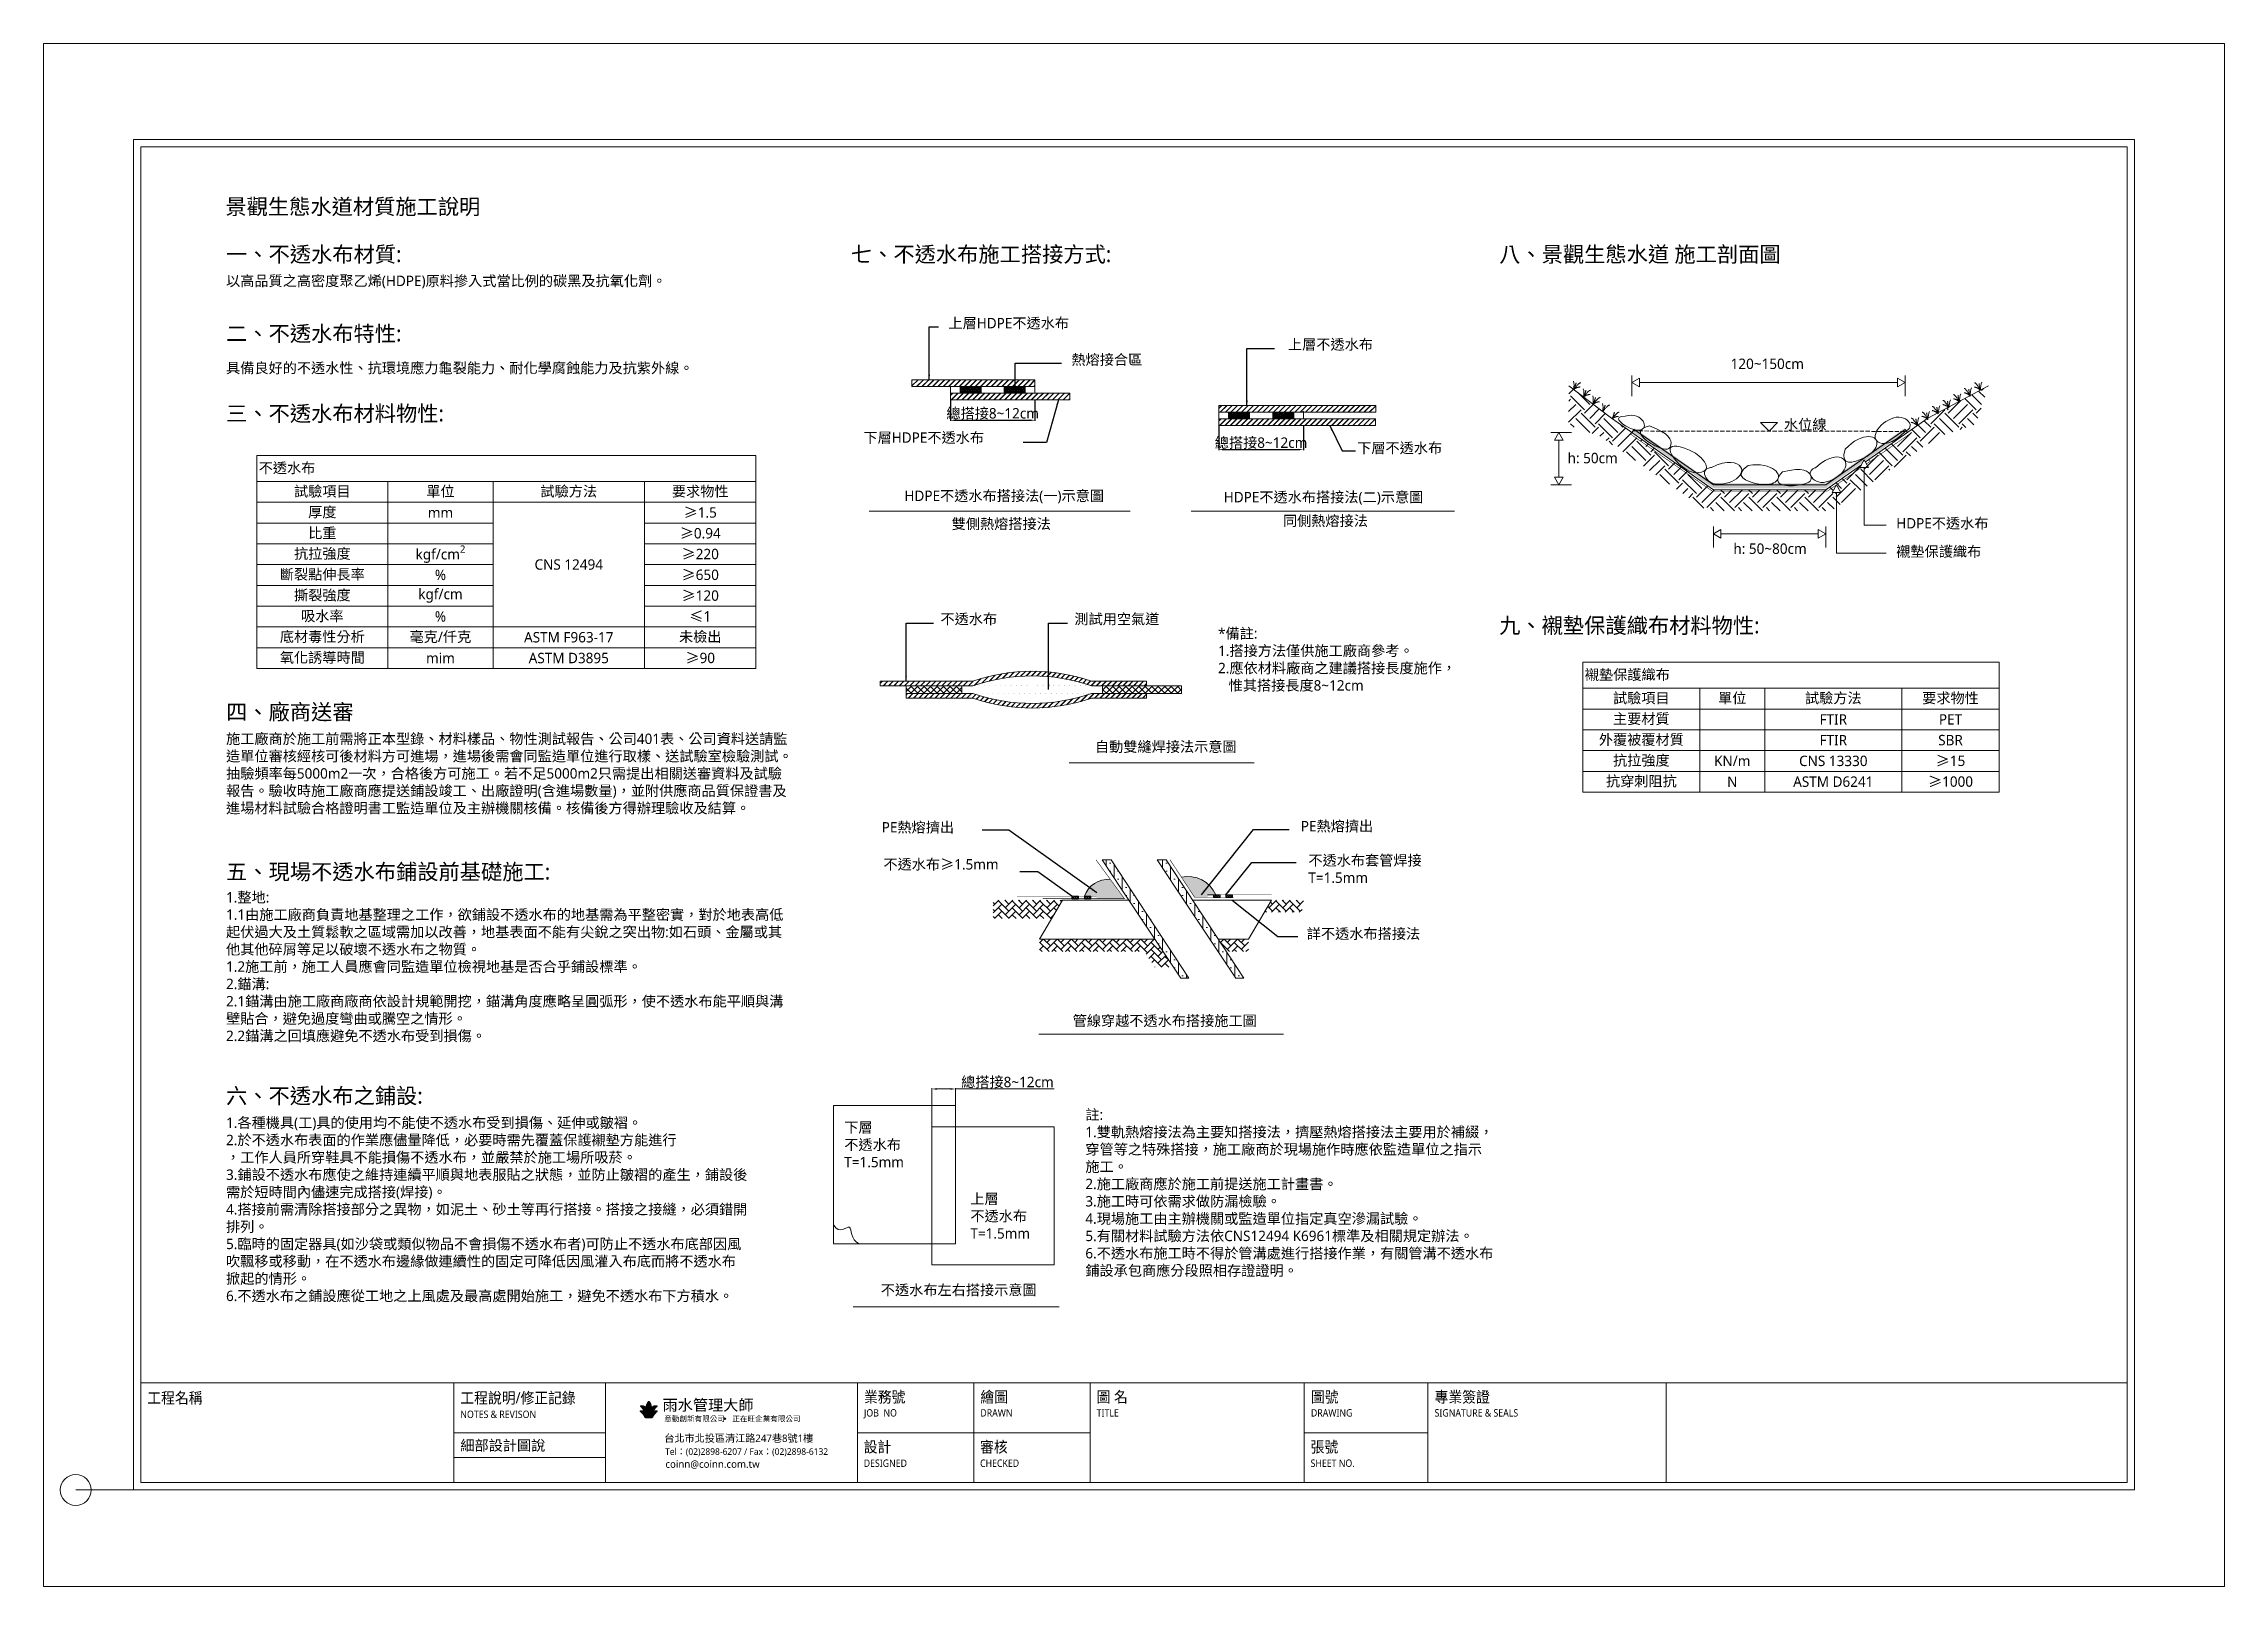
# Model space of a CAD drawing. Header units: millimetres. Extents: x 4039 to 8239, y -1070 to 1900.
import ezdxf
from ezdxf.enums import TextEntityAlignment as Align

# ---------------------------------------------------------------- set-up
doc = ezdxf.new("R2010")
doc.units = ezdxf.units.MM
doc.header["$LTSCALE"] = 2
doc.linetypes.add('DASH', pattern=[0.35, 0.25, -0.1])
doc.styles.get("Standard").update_dxf_attribs({"font": 'Microsoft JhengHei.ttf', "height": 20})
doc.styles.add('圖框文字', font='Microsoft JhengHei.ttf')
doc.styles.add('微軟正黑體-20', font='Microsoft JhengHei.ttf', dxfattribs={"height": 20})
doc.styles.add('微軟正黑體-30', font='Microsoft JhengHei.ttf', dxfattribs={"height": 30})
doc.dimstyles.new('ISO-25', dxfattribs={"dimtxt": 18, "dimasz": 10, "dimexe": 1.25, "dimexo": 0.625, "dimtad": 1, "dimtxsty": 'Standard', "dimcen": 2.5, "dimadec": 0, "dimazin": 0, "dimtfac": 1, "dimtmove": 0, "dimatfit": 3, "dimfxl": 1, "dimarcsym": 0})

msp = doc.modelspace()

# ---------------------------------------------------------------- texts
at = {"color": 3, "lineweight": 5, "style": '圖框文字', "width": 0.91}
for s, p in [('工程名稱', (4238.402, -707.16, 326.374)), ('工程說明/修正記錄', (4841.271, -707.16, 326.374)), ('業務號', (5618.642, -705.411, 326.374)), ('繪圖', (5842.739, -705.411, 326.374)), ('圖 名', (6066.836, -705.411, 326.374)), ('圖號', (6479.38, -705.411, 326.374)), ('專業簽證', (6717.632, -705.411, 326.374)), ('設計', (5618.108, -801.515, 326.374)), ('審核', (5842.205, -801.515, 326.374)), ('張號', (6478.845, -801.515, 326.374))]:
    msp.add_text(s, height=21.425, dxfattribs=at).set_placement(p, align=Align.MIDDLE_LEFT)
at = {"color": 4, "lineweight": 5, "style": '圖框文字'}
msp.add_text('雨水管理大師', height=21.425, dxfattribs=at).set_placement((5230.618, -731.603, 326.374))
at = {"lineweight": 5, "style": '圖框文字', "width": 0.91}
for s, height, p in [('NOTES & REVISON', 14.21228, (4841.271, -738.763, 326.374)), ('JOB  NO', 14.2123, (5618.642, -735.976, 326.374)), ('DRAWN', 14.2123, (5842.739, -735.976, 326.374)), ('TITLE', 14.2123, (6066.836, -735.976, 326.374)), ('DRAWING', 14.2123, (6479.38, -735.976, 326.374)), ('SIGNATURE & SEALS', 14.21228, (6717.632, -735.976, 326.374)), ('DESIGNED', 14.2123, (5618.108, -832.884, 326.374)), ('CHECKED', 14.2123, (5842.205, -832.884, 326.374)), ('SHEET NO.', 14.2123, (6478.845, -832.884, 326.374))]:
    msp.add_text(s, height=height, dxfattribs=at).set_placement(p, align=Align.MIDDLE_LEFT)
at = {"lineweight": 5, "style": '圖框文字'}
for s, height, p in [('意動創新有限公司    正在旺企業有限公司', 10.42234, (5234.042, -752.471, 326.374)), ('台北市北投區清江路247巷8號1樓', 14.28334, (5234.042, -792.055, 326.374)), ('coinn@coinn.com.tw', 14.28334, (5236.165, -841.718, 326.374))]:
    msp.add_text(s, height=height, dxfattribs=at).set_placement(p)
at = {"color": 3, "lineweight": 5, "style": '圖框文字'}
msp.add_text('細部設計圖說', height=20, dxfattribs=at).set_placement((4841.271, -798.606, 326.374), align=Align.MIDDLE_LEFT)
at = {"lineweight": 5, "style": '圖框文字', "width": 0.98}
msp.add_text('Tel：(02)2898-6207 / Fax：(02)2898-6132', height=12.73887, dxfattribs=at).set_placement((5235.632, -816.808, 326.374))
at = {"lineweight": 5, "attachment_point": 1}
for s, width, heights, insert, char_height, style in [('景觀生態水道材質施工說明', 512.198, [0], (4388.768, 1601.175), 30, '微軟正黑體-30'), ('\\pxt46;一、不透水布材質:', 1128.12064, [0], (4390.055, 1509.449), 30, '微軟正黑體-20'), ('\\pxt46;七、不透水布施工搭接方式:', 1128.12064, [0], (5593.44, 1509.449), 30, '微軟正黑體-20'), ('八、景觀生態水道 施工剖面圖', 640.75836, [0], (6841.949, 1509.449), 30, '微軟正黑體-20'), ('\\pxt46;以高品質之高密度聚乙烯(HDPE)原料摻入式當比例的碳黑及抗氧化劑。', 817.54022, [0], (4390.055, 1453.3), 20, '微軟正黑體-20'), ('二、不透水布特性:', 324.4317, [0], (4390.055, 1356.814), 30, '微軟正黑體-20'), ('\\pxt46;上層HDPE不透水布', 313.84012, [23.486], (5781.314, 1371.924), 20, '微軟正黑體-20'), ('\\pxt46;熱熔接合區', 184.69767, [0], (6018.164, 1301.704), 20, '微軟正黑體-20'), ('\\pxt29,46;上層不透水布', 222.59738, [0], (6435.227, 1330.956), 20, '微軟正黑體-20'), ('\\pxt11;具備良好的不透水性、抗環境應力龜裂能力、耐化學腐蝕能力及抗紫外線。', 1128.12064, [0], (4390.055, 1285.596), 20, '微軟正黑體-20'), ('\\pxt46;三、不透水布材料物性:', 462.92439, [0], (4390.055, 1202.925), 30, '微軟正黑體-20'), ('\\pxt46;下層HDPE不透水布', 313.84012, [0], (5617.578, 1151.642), 20, '微軟正黑體-20'), ('\\pxt46;下層不透水布', 222.59738, [0], (6568.48, 1131.658), 20, '微軟正黑體-20'), ('\\pxt29,46;HDPE不透水布搭接法(一)示意圖', 376.2802, [34.136], (5696.622, 1039.531), 20, '微軟正黑體-20'), ('\\pxt29,46;HDPE不透水布搭接法(二)示意圖', 521.76163, [0], (6311.577, 1036.95), 20, '微軟正黑體-20'), ('\\pxt29,46;{\\fMicrosoft JhengHei|b0|i0|c136|p34;雙側熱熔搭接法}', 183.71194, [0], (5787.583, 985.566), 20, '微軟正黑體-20'), ('\\pxt29,46;同側熱熔接法', 245.12645, [0], (6425.53, 991.396), 20, '微軟正黑體-20'), ('\\pxt46;不透水布', 148.17878, [0], (5765.945, 802.439), 20, '微軟正黑體-20'), ('\\pxt46;測試用空氣道', 222.16134, [0], (6023.847, 802.439), 20, '微軟正黑體-20'), ('九、襯墊保護織布材料物性:', 483.0889, [0], (6841.949, 794.811), 30, '微軟正黑體-20'), ('\\pxt46;*備註:\\P1.搭接方法僅供施工廠商參考。\\P2.應依材料廠商之建議搭接長度施作，\\P   惟其搭接長度8~12cm', 509.00727, [0], (6300.596, 774.589), 20, '微軟正黑體-20'), ('\\pxt46;四、廠商送審', 462.92439, [0], (4390.055, 628.245), 30, '微軟正黑體-20'), ('\\pxt46;{\\fMicrosoft JhengHei|b0|i0|c136|p34;施工廠商於施工前需將正本型錄、材料樣品、物性測試報告、公司401表、公司資料送請監造單位審核經核可後材料方可進場，進場後需會同監造單位進行取樣、送試驗室檢驗測試。抽驗頻率每5000m2一次，合格後方可施工。若不足5000m2只需提出相關送審資料及試驗報告。驗收時施工廠商應提送鋪設竣工、出廠證明(含進場數量)，並附供應商品質保證書及進場材料試驗合格證明書工監造單位及主辦機關核備。核備後方得辦理驗收及結算。}', 1090.07558, [0], (4390.055, 571.695), 20, '微軟正黑體-20'), ('自動雙縫焊接法示意圖', 369.9811, [0], (6063.537, 556.482), 20, '微軟正黑體-20'), ('\\pxt29,46;PE熱熔擠出', 174.26956, [0], (5652.773, 401.434), 20, '微軟正黑體-20'), ('\\pxt29,46;PE熱熔擠出', 174.26956, [0], (6459.953, 403.503), 20, '微軟正黑體-20'), ('\\pxt46;不透水布套管焊接T=1.5mm', 275.95452, [0], (6474.476, 337.663), 20, '微軟正黑體-20'), ('\\pxt46;五、現場不透水布鋪設前基礎施工:', 670.03747, [0], (4390.055, 320.726), 30, '微軟正黑體-20'), ('\\pxt46;不透水布{\\fSimSun|b0|i0|c134|p2;≥}1.5mm', 247.8507, [0], (5656.06, 330.098), 20, '微軟正黑體-20'), ('\\pxt46;1.整地:\\P1.1由施工廠商負責地基整理之工作，欲鋪設不透水布的地基需為平整密實，對於地表高低起伏過大及土質鬆軟之區域需加以改善，地基表面不能有尖銳之突出物:如石頭、金屬或其他其他碎屑等足以破壞不透水布之物質。\\P1.2施工前，施工人員應會同監造單位檢視地基是否合乎鋪設標準。\\P2.錨溝:\\P2.1錨溝由施工廠商廠商依設計規範開挖，錨溝角度應略呈圓弧形，使不透水布能平順與溝壁貼合，避免過度彎曲或騰空之情形。\\P2.2錨溝之回填應避免不透水布受到損傷。', 1084.22529, [0], (4390.055, 266.557), 20, '微軟正黑體-20'), ('\\pxt29,46;詳不透水布搭接法', 276.22487, [0], (6471.46, 196.529), 20, '微軟正黑體-20'), ('\\pxt46;管線穿越不透水布搭接施工圖', 481.60901, [0], (6020.504, 28.99), 20, '微軟正黑體-20'), ('\\pxt46;六、不透水布之鋪設:', 594.99417, [0], (4390.055, -110.619), 30, '微軟正黑體-20'), ('\\pxt46;1.各種機具(工)具的使用均不能使不透水布受到損傷、延伸或皺褶。\\P\\ptz;2.於不透水布表面的作業應儘量降低，必要時需先覆蓋保護襯墊方能進行\\P，工作人員所穿鞋具不能損傷不透水布，並嚴禁於施工場所吸菸。\\P3.鋪設不透水布應使之維持連續平順與地表服貼之狀態，並防止皺褶的產生，鋪設後需於短時間內儘速完成搭接(焊接)。\\P4.搭接前需清除搭接部分之異物，如泥土、砂土等再行搭接。搭接之接縫，必須錯開排列。\\P5.臨時的固定器具(如沙袋或類似物品不會損傷不透水布者)可防止不透水布底部因風吹飄移或移動，在不透水布邊緣做連續性的固定可降低因風灌入布底而將不透水布掀起的情形。\\P6.不透水布之鋪設應從工地之上風處及最高處開始施工，避免不透水布下方積水。', 1002.78737, [0], (4390.055, -167.346), 20, '微軟正黑體-20'), ('註:\\P1.雙軌熱熔接法為主要知搭接法，擠壓熱熔搭接法主要用於補綴，穿管等之特殊搭接，施工廠商於現場施作時應依監造單位之指示施工。\\P2.施工廠商應於施工前提送施工計畫書。\\P3.施工時可依需求做防漏檢驗。\\P4.現場施工由主辦機關或監造單位指定真空滲漏試驗。\\P5.有關材料試驗方法依CNS12494 K6961標準及相關規定辦法。\\P6.不透水布施工時不得於管溝處進行搭接作業，有關管溝不透水布鋪設承包商應分段照相存證證明。', 786.9011, [0], (6045.003, -151.908), 20, '微軟正黑體-20'), ('\\pxt46;下層\\P不透水布\\PT=1.5mm', 148.17878, [0], (5580.678, -176.415), 20, '微軟正黑體-20'), ('\\pxt46;上層\\P不透水布\\PT=1.5mm', 148.17878, [0], (5823.554, -313.852), 20, '微軟正黑體-20'), ('\\pxt46;不透水布左右搭接示意圖', 481.60901, [0], (5651.069, -489.301), 20, '微軟正黑體-20')]:
    msp.add_mtext_dynamic_manual_height_columns(s, width=width, gutter_width=12.5, heights=heights, dxfattribs=dict(at, insert=insert, char_height=char_height, style=style))
at = {"lineweight": 5, "char_height": 20, "style": '微軟正黑體-20'}
for s, insert, width, attachment_point in [('120~150cm', (7287.751, 1283.491), 147.27553, 4), ('水位線', (7390.564, 1165.63), 78.15997, 4), ('不透水布', (4452.863, 1082.112), 954.0817, 4), ('h: 50cm', (6973.824, 1102.001), 95.2807, 4), ('試驗項目', (4575.462, 1037.112), 245.19921, 5), ('單位', (4803.002, 1037.112), 195.19921, 5), ('試驗方法', (5050.103, 1037.112), 284.3234, 5), ('要求物性', (5303.275, 1037.112), 207.33924, 5), ('厚度', (4575.462, 997.112), 245.19921, 5), ('{\\fSimSun|b0|i0|c134|p2;\\C256;≥\\fMicrosoft JhengHei|b0|i0|c136|p34;1.5}', (5303.275, 997.112), 207.33924, 5), ('比重', (4575.462, 957.112), 245.19921, 5), ('mm', (4803.002, 997.112), 195.19921, 5), ('{\\fSimSun|b0|i0|c134|p2;\\C256;≥\\fMicrosoft JhengHei|b0|i0|c136|p34;0.94}', (5303.275, 957.112), 207.33924, 5), ('HDPE不透水布', (7606.634, 975.554), 174.82879, 4), ('抗拉強度', (4575.462, 917.112), 245.19921, 5), ('\\A1;kgf/cm{\\H0.7x;\\S2^ ;}', (4803.002, 917.112), 195.19921, 5), ('{\\fSimSun|b0|i0|c134|p2;\\C256;≥\\fMicrosoft JhengHei|b0|i0|c136|p34;220}', (5303.275, 917.112), 207.33924, 5), ('h: 50~80cm', (7293.043, 927.546), 145.42918, 4), ('襯墊保護織布', (7606.634, 921.14), 157.2949, 4), ('斷裂點伸長率', (4575.462, 877.112), 245.19921, 5), ('%', (4803.002, 877.112), 195.19921, 5), ('CNS 12494', (5050.103, 897.112), 284.3234, 5), ('{\\fSimSun|b0|i0|c134|p2;\\C256;≥\\fMicrosoft JhengHei|b0|i0|c136|p34;650}', (5303.275, 877.112), 207.33924, 5), ('撕裂強度', (4575.462, 837.112), 245.19921, 5), ('\\A1;kgf/cm', (4803.002, 837.112), 195.19921, 5), ('{\\fSimSun|b0|i0|c134|p2;\\C256;≥\\fMicrosoft JhengHei|b0|i0|c136|p34;120}', (5303.275, 837.112), 207.33924, 5), ('吸水率', (4575.462, 797.112), 245.19921, 5), ('%', (4803.002, 797.112), 195.19921, 5), ('\\A1;{\\fSimSun|b0|i0|c134|p2;\\C256;≤\\fMicrosoft JhengHei|b0|i0|c136|p34;1}', (5303.275, 797.112), 207.33924, 5), ('底材毒性分析', (4575.462, 757.112), 245.19921, 5), ('毫克/仟克', (4803.002, 757.112), 195.19921, 5), ('ASTM F963-17', (5050.103, 757.112), 284.3234, 5), ('未檢出', (5303.275, 757.112), 207.33924, 5), ('氧化誘導時間', (4575.462, 717.112), 245.19921, 5), ('mim', (4803.002, 717.112), 195.19921, 5), ('ASTM D3895', (5050.103, 717.112), 284.3234, 5), ('{\\fSimSun|b0|i0|c134|p2;\\C256;≥\\fMicrosoft JhengHei|b0|i0|c136|p34;90}', (5303.275, 717.112), 207.33924, 5), ('襯墊保護織布', (7006.909, 684.064), 794.23689, 4), ('試驗項目', (7115.778, 639.064), 217.73801, 5), ('單位', (7290.856, 639.064), 117.73801, 5), ('試驗方法', (7485.496, 639.064), 256.8622, 5), ('要求物性', (7711.207, 639.064), 179.87803, 5), ('主要材質', (7115.778, 599.064), 217.73801, 5), ('FTIR', (7485.496, 599.064), 256.8622, 5), ('{\\C256;PET}', (7711.207, 599.064), 179.87803, 5), ('外覆被覆材質', (7115.778, 559.064), 217.73801, 5), ('FTIR', (7485.496, 559.064), 256.8622, 5), ('{\\C256;SBR}', (7711.207, 559.064), 179.87803, 5), ('抗拉強度', (7115.778, 519.064), 217.73801, 5), ('\\A1;KN/m', (7290.856, 519.064), 117.73801, 5), ('CNS 13330', (7485.496, 519.064), 256.8622, 5), ('{\\fSimSun|b0|i0|c134|p2;\\C256;≥\\fMicrosoft JhengHei|b0|i0|c136|p34;15}', (7711.207, 519.064), 179.87803, 5), ('抗穿刺阻抗', (7115.778, 479.064), 217.73801, 5), ('N', (7290.856, 479.064), 117.73801, 5), ('ASTM D6241', (7485.496, 479.064), 256.8622, 5), ('{\\fSimSun|b0|i0|c134|p2;\\C256;≥\\fMicrosoft JhengHei|b0|i0|c136|p34;1000}', (7711.207, 479.064), 179.87803, 5)]:
    msp.add_mtext(s, dxfattribs=dict(at, insert=insert, width=width, attachment_point=attachment_point))
at = {"lineweight": 5, "insert": (5894.92, -100.023), "char_height": 20, "attachment_point": 5, "style": '微軟正黑體-20'}
msp.add_mtext('總搭接8~12cm', dxfattribs=at)

# ---------------------------------------------------------------- blocks, each defined once
blk = doc.blocks.new('*D15')
at = {"color": 0, "lineweight": -2, "transparency": 16777216}
for p, q in [((5785, 1213.7), (5785, 1173.7)), ((5948, 1213.7), (5948, 1173.7)), ((5795, 1174.9), (5938, 1174.9))]:
    blk.add_line(p, q, dxfattribs=at)
at = {"color": 0, "transparency": 16777216}
for points in [[(5795, 1176.6), (5795, 1173.3), (5785, 1174.9)], [(5938, 1176.6), (5938, 1173.3), (5948, 1174.9)]]:
    blk.add_solid(points, dxfattribs=at)
at = {"layer": 'Defpoints', "color": 0, "transparency": 16777216}
for p in [(5785, 1214.4), (5948, 1214.4), (5948, 1174.9)]:
    blk.add_point(p, dxfattribs=at)
at = {"color": 0, "lineweight": 5, "transparency": 16777216, "insert": (5866.5, 1187.3), "char_height": 20, "attachment_point": 5, "style": '微軟正黑體-20'}
blk.add_mtext('總搭接8~12cm', dxfattribs=at)
blk = doc.blocks.new('*D16')
at = {"color": 0, "lineweight": -2, "transparency": 16777216}
for p, q in [((6301.9, 1164.1), (6301.9, 1117.2)), ((6464.9, 1164.1), (6464.9, 1117.2)), ((6311.9, 1118.4), (6454.9, 1118.4))]:
    blk.add_line(p, q, dxfattribs=at)
at = {"color": 0, "transparency": 16777216}
for points in [[(6311.9, 1120.1), (6311.9, 1116.8), (6301.9, 1118.4)], [(6454.9, 1120.1), (6454.9, 1116.8), (6464.9, 1118.4)]]:
    blk.add_solid(points, dxfattribs=at)
at = {"layer": 'Defpoints', "color": 0, "transparency": 16777216}
for p in [(6301.9, 1164.7), (6464.9, 1164.7), (6464.9, 1118.4)]:
    blk.add_point(p, dxfattribs=at)
at = {"color": 0, "lineweight": 5, "transparency": 16777216, "insert": (6383.4, 1130.8), "char_height": 20, "attachment_point": 5, "style": '微軟正黑體-20'}
blk.add_mtext('{\\fMicrosoft JhengHei|b0|i0|c136|p34;總搭接8~12cm}', dxfattribs=at)

# ---------------------------------------------------------------- dimensions: what is measured, and where the dimension line sits
at = {"lineweight": 5}
for base, p1, p2, text, override, picture, middle in [((5948.008, 1174.947), (5785.011, 1214.366), (5948.008, 1214.366), '總搭接8~12cm', {"dimtxsty": '微軟正黑體-20'}, '*D15', (5866.509, 1174.947)), ((6464.908, 1118.433), (6301.91, 1164.71), (6464.908, 1164.71), '{\\fMicrosoft JhengHei|b0|i0|c136|p34;總搭接8~12cm}', {"dimtxt": 10, "dimtxsty": '微軟正黑體-20'}, '*D16', (6383.409, 1118.433))]:
    dim = msp.add_linear_dim(base=base, p1=p1, p2=p2, text=text, dimstyle='ISO-25', override=override, dxfattribs=at)
    dim.commit()
    dim.dimension.update_dxf_attribs({"geometry": picture, "text_midpoint": middle, "dimtype": 160})

# ---------------------------------------------------------------- hatches: boundary and pattern name
at = {"lineweight": 5}
h = msp.add_hatch(dxfattribs=at)
h.set_pattern_fill('JIS_LC_8', color=256, scale=0.93)
h.set_pattern_definition([(45, (1685.2646, -373.695), (-5.129353, 5.129353), []), (45, (1685.6366, -373.695), (-5.129353, 5.129353), [])])
h.paths.add_polyline_path([(5711.057, 1252.965), (5711.057, 1240.098), (5948.008, 1240.098), (5948.008, 1252.965)])
h.paths.add_polyline_path([(5785.011, 1214.366), (6015.031, 1214.366), (6015.031, 1227.232), (5785.011, 1227.232)])
h = msp.add_hatch(dxfattribs=at)
h.set_pattern_fill('NET3', color=256, scale=0.93)
h.set_pattern_definition([(0, (1685.2646, -373.6953), (0, 2.95275), []), (60, (1685.2646, -373.6953), (-2.5571565, 1.476375), []), (120, (1685.2646, -373.6953), (-2.5571565, -1.476375), [])])
h.paths.add_polyline_path([(5803.909, 1240.098), (5803.909, 1227.232), (5844.312, 1227.232), (5844.312, 1240.098)])
h.paths.add_polyline_path([(5929.296, 1227.232), (5929.296, 1240.098), (5888.894, 1240.098), (5888.894, 1227.232)])
h = msp.add_hatch(dxfattribs=at)
h.set_pattern_fill('NET3', color=256, scale=0.93)
h.set_pattern_definition([(0, (2202.1644, -423.351), (0, 2.95275), []), (60, (2202.1644, -423.351), (-2.5571565, 1.476375), []), (120, (2202.1644, -423.351), (-2.5571565, -1.476375), [])])
h.paths.add_polyline_path([(6320.809, 1190.443), (6320.809, 1177.577), (6361.211, 1177.577), (6361.211, 1190.443)])
h.paths.add_polyline_path([(6446.196, 1177.577), (6446.196, 1190.443), (6405.794, 1190.443), (6405.794, 1177.577)])
h = msp.add_hatch(color=256, dxfattribs=at)
h.dxf.hatch_style = 1
h.paths.add_polyline_path([(7254.709, 1044.041), (7470.861, 1044.041), (7628.087, 1153.945), (7623.705, 1160.213), (7470.861, 1053.372), (7254.709, 1053.372), (7101.864, 1160.213), (7097.483, 1153.945)])
h = msp.add_hatch(dxfattribs=at)
h.set_pattern_fill('JIS_LC_8', color=256, scale=0.93)
h.set_pattern_definition([(45, (2276.801, -540.208), (-5.129353, 5.129353), []), (45, (2277.173, -540.208), (-5.129353, 5.129353), [])])
edge = h.paths.add_edge_path()
edge.add_arc((5942.727, 342.208), 349.564, 70.946011, 109.053989)
edge.add_line((5828.609, 672.62), (5649.829, 672.62))
edge.add_line((5649.829, 672.62), (5649.829, 663.732))
edge.add_line((5649.829, 663.732), (5699.725, 663.732))
edge.add_line((5699.725, 663.732), (5807.334, 663.732))
edge.add_line((5807.334, 663.732), (5828.609, 663.732))
edge.add_arc((5942.727, 333.32), 349.564, 70.946011, 109.053989, ccw=False)
edge.add_line((6056.846, 663.732), (6162.937, 663.732))
edge.add_line((6162.937, 663.732), (6162.937, 672.62))
edge.add_line((6162.937, 672.62), (6056.846, 672.62))
edge = h.paths.add_edge_path()
edge.add_line((5828.609, 648.988), (5699.725, 648.988))
edge.add_line((5699.725, 648.988), (5699.725, 640.101))
edge.add_line((5699.725, 640.101), (5828.609, 640.101))
edge.add_arc((5942.727, 970.513), 349.564, 250.946011, 289.053989)
edge.add_line((6056.846, 640.101), (6162.937, 640.101))
edge.add_line((6162.937, 640.101), (6162.937, 648.988))
edge.add_line((6162.937, 648.988), (6078.121, 648.988))
edge.add_line((6078.121, 648.988), (6056.846, 648.988))
edge.add_arc((5942.727, 979.4), 349.564, 250.946011, 289.053989, ccw=False)
h = msp.add_hatch(dxfattribs=at)
h.set_pattern_fill('ANSI37', color=256, scale=2.79)
h.set_pattern_definition([(45, (2276.801, -540.208), (-6.263729, 6.263729), []), (135, (2276.801, -540.208), (-6.263729, -6.263729), [])])
h.paths.add_polyline_path([(6230.478, 648.988), (6230.478, 663.732), (6078.121, 663.732), (6078.121, 648.988)])
h.paths.add_polyline_path([(5699.725, 663.732), (5699.725, 648.988), (5807.334, 648.988), (5807.334, 663.732)])
h = msp.add_hatch(dxfattribs=at)
h.set_pattern_fill('SACNCR', color=256, scale=6.51, angle=45)
h.set_pattern_definition([(90, (3806.236, -445.1), (-15.50194, 0), []), (90, (3813.987, -437.349), (-15.50194, 0), [0, -15.50194])])
h.paths.add_polyline_path([(6200.815, 328.816), (6183.397, 328.816), (6220.407, 272.403), (6270.228, 197.588), (6334.623, 100.887), (6350.347, 100.887)])
h.paths.add_polyline_path([(6114.577, 272.403), (6164.397, 197.588), (6228.792, 100.887), (6244.517, 100.887), (6094.985, 328.816), (6077.567, 328.816)])
h = msp.add_hatch(color=256, dxfattribs=at)
h.dxf.hatch_style = 1
h.paths.add_polyline_path([(6229.989, 295.31), (6255.582, 256.299), (6280.509, 256.299), (6280.509, 261.218), (6296.374, 261.218, 0.35697986)])
h = msp.add_hatch(dxfattribs=at)
h.set_pattern_fill('ANSI37', color=256)
h.set_pattern_definition([(45, (2106.339, -512.0898), (-2.245064, 2.245064), []), (135, (2106.339, -512.0898), (-2.245064, -2.245064), [])])
h.paths.add_polyline_path([(6031.878, 253.869), (6031.878, 258.788), (6019.244, 258.788), (6019.244, 253.869)])
h.paths.add_polyline_path([(6055.723, 253.869), (6055.723, 258.788), (6043.089, 258.788), (6043.089, 253.869)])
h = msp.add_hatch(color=256, dxfattribs=at)
h.dxf.hatch_style = 1
h.paths.add_polyline_path([(6092.909, 291.343, 0.32566961), (6043.089, 258.788), (6066.839, 258.788), (6066.839, 253.869), (6120.333, 253.869)])
h = msp.add_hatch(dxfattribs=at)
h.set_pattern_fill('ANSI37', color=256)
h.set_pattern_definition([(45, (2379.036, -509.6603), (-2.245064, 2.245064), []), (135, (2379.036, -509.6603), (-2.245064, -2.245064), [])])
h.paths.add_polyline_path([(6304.576, 256.299), (6304.576, 261.218), (6291.941, 261.218), (6291.941, 256.299)])
h.paths.add_polyline_path([(6328.42, 256.299), (6328.42, 261.218), (6315.786, 261.218), (6315.786, 256.299)])
h = msp.add_hatch(dxfattribs=at)
h.set_pattern_fill('AR-HBONE', color=256, scale=0.093)
h.set_pattern_definition([(45, (3806.236, -445.1), (0, 13.36262), [28.3464, -9.4488]), (135, (3812.918, -438.419), (1e-15, 13.36262), [28.3464, -9.4488])])
h.paths.add_polyline_path([(6465.589, 250.794), (6402.575, 250.794), (6388.884, 227.759), (6461.259, 227.759)])
h.paths.add_polyline_path([(6359.065, 175.979), (6301.083, 175.979), (6316.787, 152.042), (6359.065, 152.042)])
h.paths.add_polyline_path([(6178.787, 175.979), (5956.949, 175.979), (5956.949, 152.042), (6158.785, 152.042), (6178.686, 122.158), (6214.628, 122.158)])
h.paths.add_polyline_path([(6001.253, 250.794), (5867.584, 250.794), (5867.584, 215.706), (5980.474, 215.706)])
at = {"lineweight": 5, "true_color": 0xf8d731}
h = msp.add_hatch(color=40, dxfattribs=at)
h.dxf.hatch_style = 1
edge = h.paths.add_edge_path()
edge.add_spline(control_points=[(5209.354, -733.632), (5210.278, -732.978), (5211.189, -732.465), (5211.997, -732.054), (5213.037, -731.695), (5213.414, -731.538), (5213.449, -731.493), (5213.545, -731.342), (5214.262, -730.205), (5214.585, -729.727), (5214.973, -729.147), (5215.412, -728.578), (5215.81, -727.989), (5216.304, -727.358), (5216.683, -726.913), (5217.097, -726.383), (5217.92, -725.485), (5218.199, -725.216), (5218.563, -724.847), (5219.064, -724.437), (5219.552, -724.029), (5219.765, -723.832), (5220.029, -723.533), (5220.226, -723.279), (5220.293, -723.051), (5220.315, -722.921), (5220.283, -722.755), (5220.2, -722.679), (5219.972, -722.497), (5219.611, -722.42), (5219.137, -722.359), (5218.638, -722.308), (5218.199, -722.232), (5217.649, -722.237), (5216.905, -722.252), (5216.279, -722.298), (5215.499, -722.43), (5215.105, -722.51), (5214.395, -722.722), (5213.783, -722.966), (5213.261, -723.187), (5212.616, -723.521), (5211.988, -723.896), (5211.376, -724.288), (5210.943, -724.598), (5210.437, -724.989), (5209.907, -725.446), (5209.532, -725.764), (5209.442, -725.841), (5209.438, -725.839), (5209.414, -725.703), (5209.326, -724.77), (5209.239, -724.003), (5208.528, -720.813), (5208.15, -719.807), (5207.543, -718.298), (5206.977, -717.209), (5206.411, -716.119), (5205.489, -714.862), (5204.881, -714.255), (5204.441, -713.898), (5204.175, -713.812), (5203.969, -713.909), (5203.753, -714.073), (5203.464, -714.272), (5203.313, -714.439), (5202.933, -714.867), (5202.735, -715.144), (5202.39, -715.618), (5202.035, -716.143), (5201.736, -716.649), (5201.287, -717.468), (5200.597, -718.938), (5199.911, -720.688), (5199.672, -721.646), (5199.275, -723.24), (5199.069, -724.709), (5199.003, -725.585), (5199.01, -725.833), (5198.948, -725.833), (5197.917, -724.932), (5196.826, -724.171), (5195.54, -723.402), (5194.081, -722.765), (5192.595, -722.368), (5191.296, -722.222), (5189.479, -722.341), (5188.458, -722.487), (5188.14, -722.659), (5188.111, -722.788), (5188.115, -722.957), (5188.17, -723.124), (5188.268, -723.395), (5188.549, -723.744), (5189.137, -724.269), (5189.642, -724.675), (5190.184, -725.206), (5191.341, -726.458), (5192.079, -727.322), (5192.393, -727.735), (5192.848, -728.378), (5193.324, -729.006), (5193.905, -729.853), (5194.313, -730.523), (5194.902, -731.407), (5194.897, -731.491), (5195.18, -731.59), (5195.945, -731.862), (5196.749, -732.272), (5197.384, -732.608), (5197.831, -732.902), (5198.272, -733.19), (5198.797, -733.526), (5199.018, -733.652), (5199.086, -733.652), (5199.102, -733.61), (5199.112, -733.364), (5199.338, -731.82), (5199.622, -730.508), (5199.861, -729.427), (5200.387, -727.643), (5200.624, -726.98), (5200.982, -725.991), (5201.377, -725.091), (5201.637, -724.597), (5202.135, -723.729), (5202.582, -723.096), (5203.054, -722.607), (5203.484, -722.253), (5203.855, -722.127), (5204.243, -722.076), (5204.504, -722.135), (5205.002, -722.355), (5205.499, -722.776), (5205.896, -723.257), (5206.258, -723.779), (5206.773, -724.64), (5207.212, -725.636), (5207.609, -726.547), (5207.938, -727.45), (5208.216, -728.37), (5208.433, -729.031), (5208.678, -729.987), (5208.89, -730.909), (5209.118, -731.899), (5209.203, -732.525), (5209.296, -733.304), (5209.354, -733.632), (5209.354, -733.632)], knot_values=[0, 0, 0, 0, 1, 2, 3, 4, 5, 6, 7, 8, 9, 10, 11, 12, 13, 14, 15, 16, 17, 18, 19, 20, 21, 22, 23, 24, 25, 26, 27, 28, 29, 30, 31, 32, 33, 34, 35, 36, 37, 38, 39, 40, 41, 42, 43, 44, 45, 46, 47, 48, 49, 50, 51, 52, 53, 54, 55, 56, 57, 58, 59, 60, 61, 61, 61, 62, 63, 64, 65, 66, 67, 68, 69, 70, 71, 72, 73, 74, 75, 76, 77, 78, 79, 80, 81, 82, 83, 84, 85, 86, 87, 88, 89, 90, 91, 92, 93, 94, 95, 96, 97, 98, 99, 100, 101, 102, 103, 104, 105, 106, 107, 108, 109, 110, 111, 112, 113, 114, 115, 116, 117, 118, 119, 120, 121, 122, 123, 124, 125, 126, 127, 128, 129, 130, 131, 132, 133, 134, 135, 136, 137, 138, 139, 140, 141, 142, 143, 144, 144, 144, 144], degree=3, periodic=0)
edge = h.paths.add_edge_path()
edge.add_spline(control_points=[(5204.2, -745.276), (5207.294, -745.276), (5209.311, -745.309), (5210.082, -745.282), (5210.481, -745.243), (5210.842, -745.063), (5210.995, -744.976), (5211.312, -744.746), (5211.487, -744.467), (5211.832, -743.833), (5212.386, -742.601), (5212.736, -742.013), (5213.226, -741.23), (5213.771, -740.363), (5214.359, -739.58), (5214.947, -738.726), (5215.702, -737.845), (5216.512, -736.949), (5217.608, -735.821), (5218.407, -735.061), (5219.061, -734.495), (5219.622, -734.023), (5220.099, -733.606), (5220.393, -733.224), (5220.538, -732.983), (5220.593, -732.79), (5220.572, -732.611), (5220.448, -732.414), (5220.207, -732.29), (5219.669, -732.166), (5218.932, -732.118), (5217.68, -732.012), (5216.621, -732.065), (5215.395, -732.109), (5214.434, -732.303), (5213.278, -732.647), (5212.581, -732.903), (5211.585, -733.361), (5210.764, -733.881), (5209.679, -734.578), (5208.841, -735.231), (5208.427, -735.689), (5208.377, -735.644), (5208.228, -735.251), (5208.104, -734.283), (5207.737, -731.784), (5207.396, -730.409), (5206.957, -728.779), (5206.503, -727.319), (5205.78, -725.547), (5205.054, -724.252), (5204.889, -724.04), (5204.61, -723.699), (5204.383, -723.528), (5204.237, -723.472), (5204.024, -723.458), (5203.819, -723.573), (5203.526, -723.81), (5203.192, -724.232), (5202.888, -724.681), (5202.432, -725.555), (5202.085, -726.26), (5201.738, -727.099), (5201.341, -728.179), (5201.022, -729.219), (5200.647, -730.561), (5200.385, -731.84), (5200.138, -733.017), (5200, -734.141), (5199.899, -735.006), (5199.876, -735.653), (5199.86, -735.671), (5199.729, -735.588), (5199.394, -735.434), (5198.418, -734.659), (5197.573, -734.032), (5196.723, -733.505), (5195.931, -733.103), (5194.894, -732.639), (5193.96, -732.35), (5192.889, -732.147), (5192.125, -732.071), (5190.989, -732.026), (5189.563, -732.062), (5188.691, -732.171), (5188.137, -732.225), (5187.765, -732.425), (5187.692, -732.643), (5187.729, -732.888), (5187.91, -733.224), (5188.319, -733.733), (5189.332, -734.593), (5190.205, -735.393), (5191.252, -736.367), (5192.067, -737.226), (5192.896, -738.214), (5193.842, -739.32), (5194.971, -740.997), (5195.657, -742.178), (5196.328, -743.49), (5196.765, -744.423), (5196.955, -744.671), (5197.188, -744.933), (5197.64, -745.123), (5198.311, -745.254), (5199.463, -745.254), (5204.2, -745.276)], knot_values=[0, 0, 0, 0, 1, 2, 3, 4, 5, 6, 7, 8, 9, 10, 11, 12, 13, 14, 15, 16, 17, 18, 19, 20, 21, 22, 23, 24, 25, 26, 27, 28, 29, 30, 31, 32, 33, 34, 35, 36, 37, 38, 39, 40, 41, 42, 43, 44, 45, 46, 47, 48, 49, 50, 51, 52, 53, 54, 55, 56, 57, 58, 59, 60, 61, 62, 63, 64, 65, 66, 67, 68, 69, 70, 71, 72, 73, 74, 75, 76, 77, 78, 79, 80, 81, 82, 83, 84, 85, 86, 87, 88, 89, 90, 91, 92, 93, 94, 95, 96, 97, 98, 99, 100, 101, 102, 103, 104, 104, 104, 104], degree=3, periodic=0)
at = {"lineweight": 5}
h = msp.add_hatch(color=256, dxfattribs=at)
h.dxf.hatch_style = 1
h.paths.add_polyline_path([(5352.486, -747.301, 1), (5349.371, -747.301, 1)])

# ---------------------------------------------------------------- linework, layer by layer
for p, q in [((4038.685, 1900.017, 163.187), (8238.685, 1900.017, 163.187)), ((4038.685, -1069.983, 163.187), (4038.685, 1900.017, 163.187)), ((8238.685, 1900.017, 163.187), (8238.685, -1069.983, 163.187)), ((4225.722, 1701.198, 163.187), (8051.647, 1701.198, 163.187)), ((4225.722, -677.989, 163.187), (4225.722, 1701.198, 163.187)), ((8051.647, 1701.198, 326.374), (4225.722, 1701.198, 326.374)), ((4225.722, 1701.198, 326.374), (4225.722, -870.247, 326.374)), ((8051.647, 1701.198, 163.187), (8051.647, -677.989, 163.187)), ((8051.647, -870.247, 326.374), (8051.647, 1701.198, 326.374)), ((7097.483, 1261.369), (7097.483, 1221.048)), ((7623.889, 1261.369), (7623.889, 1221.048)), ((7058.078, 1178.727), (6976.375, 1241.517)), ((7111.957, 1247.662), (7609.415, 1247.662)), ((7667.492, 1178.727), (7784.642, 1241.517)), ((7254.709, 1041.278), (7058.078, 1178.727)), ((7547.21, 1094.648), (7667.492, 1178.727)), ((6941.177, 1151.182), (6981.065, 1151.182)), ((6956.904, 1136.708), (6956.904, 1065.083)), ((7101.864, 1157.45), (7097.483, 1151.182)), ((7254.709, 1050.609), (7101.864, 1157.45)), ((7345.283, 1170.424), (7378.28, 1170.424)), ((7470.861, 1050.609), (7623.705, 1157.45)), ((7623.705, 1157.45), (7628.087, 1151.182)), ((4449.193, 1107.112), (5410.615, 1107.112)), ((4449.193, 1107.112), (4449.193, 697.112)), ((5410.615, 1107.112), (5410.615, 697.112)), ((4449.193, 1057.112), (5410.615, 1057.112)), ((4701.732, 1057.112), (4701.732, 697.112)), ((4904.271, 1057.112), (4904.271, 697.112)), ((5195.935, 1057.112), (5195.935, 697.112)), ((6941.177, 1050.609), (6981.065, 1050.609)), ((7254.709, 1050.609), (7470.861, 1050.609)), ((7470.861, 1041.278), (7539.756, 1089.437)), ((7544.987, 1084.025), (7544.987, 973.225)), ((4449.193, 1017.112), (5410.615, 1017.112)), ((7254.709, 1041.278), (7470.861, 1041.278)), ((7491.515, 1036.098), (7491.515, 918.81)), ((4449.193, 977.112), (4904.271, 977.112)), ((5195.935, 977.112), (5410.615, 977.112)), ((5628.895, 999.811), (6131.022, 999.811)), ((6248.544, 999.811), (6755.627, 999.811)), ((7254.709, 970.255), (7254.709, 929.934)), ((7470.861, 970.255), (7470.861, 929.934)), ((7544.987, 973.225), (7587.392, 973.225)), ((4449.193, 937.112), (4904.271, 937.112)), ((5195.935, 937.112), (5410.615, 937.112)), ((7269.183, 956.548), (7456.387, 956.548)), ((4449.193, 897.112), (4904.271, 897.112)), ((5195.935, 897.112), (5410.615, 897.112)), ((7491.515, 918.81), (7587.392, 918.81)), ((4449.193, 857.112), (4904.271, 857.112)), ((5195.935, 857.112), (5410.615, 857.112)), ((4449.193, 817.112), (4904.271, 817.112)), ((5195.935, 817.112), (5410.615, 817.112)), ((4449.193, 777.112), (5410.615, 777.112)), ((4449.193, 737.112), (5410.615, 737.112)), ((4449.193, 697.112), (5410.615, 697.112)), ((6162.937, 672.62), (6162.937, 663.732)), ((7003.239, 709.064), (7804.816, 709.064)), ((7003.239, 709.064), (7003.239, 459.064)), ((7804.816, 709.064), (7804.816, 459.064)), ((6162.937, 640.101), (6162.937, 648.988)), ((7003.239, 659.064), (7804.816, 659.064)), ((7228.317, 659.064), (7228.317, 459.064)), ((7353.395, 659.064), (7353.395, 459.064)), ((7617.598, 659.064), (7617.598, 459.064)), ((7003.239, 619.064), (7804.816, 619.064)), ((7003.239, 579.064), (7804.816, 579.064)), ((6013.575, 515.702), (6370.297, 515.702)), ((7003.239, 539.064), (7804.816, 539.064)), ((7003.239, 499.064), (7804.816, 499.064)), ((7003.239, 459.064), (7804.816, 459.064)), ((6304.576, 261.218), (6280.509, 261.218)), ((5955.626, -6.697), (6426.37, -6.697)), ((5749.408, -184.589), (5749.408, -111.154)), ((5759.408, -112.404), (5784.94, -112.404)), ((5794.94, -112.404), (5984.899, -112.404)), ((5598.001, -531.975), (5994.359, -531.975)), ((8051.647, -677.989, 163.187), (4225.722, -677.989, 163.187)), ((8051.647, -677.989, 326.374), (4225.722, -677.989, 326.374)), ((4828.591, -677.989, 326.374), (4828.591, -870.247, 326.374)), ((5120.515, -677.989, 326.374), (5120.515, -870.247, 326.374)), ((5605.907, -677.989, 326.374), (5605.907, -870.247, 326.374)), ((5830.004, -677.989, 326.374), (5830.004, -870.247, 326.374)), ((6054.101, -677.989, 326.374), (6054.101, -870.247, 326.374)), ((6466.645, -677.989, 326.374), (6466.645, -870.247, 326.374)), ((6704.896, -677.989, 326.374), (6704.896, -870.247, 326.374)), ((7163.753, -677.989, 326.374), (7163.753, -870.247, 326.374)), ((4828.591, -774.118, 326.374), (5120.515, -774.118, 326.374)), ((5605.907, -774.118, 326.374), (6054.101, -774.118, 326.374)), ((6466.645, -774.118, 326.374), (6704.896, -774.118, 326.374)), ((4828.591, -822.183, 326.374), (5120.515, -822.183, 326.374)), ((4225.722, -870.247, 326.374), (8051.647, -870.247, 326.374)), ((4100.565, -884.459, 326.374), (4211.51, -884.459, 326.374)), ((8238.685, -1069.983, 163.187), (4038.685, -1069.983, 163.187))]:
    msp.add_line(p, q, dxfattribs=at)
at = {"color": 4, "lineweight": 5}
for p, q in [((8065.86, 1715.41, 326.374), (4211.51, 1715.41, 326.374)), ((4211.51, 1715.41, 326.374), (4211.51, -884.459, 326.374)), ((8065.86, -884.459, 326.374), (8065.86, 1715.41, 326.374)), ((4211.51, -884.459, 326.374), (8065.86, -884.459, 326.374))]:
    msp.add_line(p, q, dxfattribs=at)
at = {"linetype": 'Continuous', "lineweight": 5}
for p, q in [((6976.148, 1225.684), (6985.2, 1234.735)), ((7006.366, 1195.285), (6979.426, 1222.226)), ((7016.469, 1205.388), (6993.505, 1228.353)), ((7770.811, 1205.388), (7752.116, 1224.083)), ((7777.21, 1219.194), (7765.271, 1231.134)), ((7770.811, 1232.329), (7774.635, 1236.153)), ((6301.91, 1198.052), (6307.167, 1203.309)), ((6301.91, 1197.68), (6307.539, 1203.309)), ((6301.91, 1173.271), (6306.216, 1177.577)), ((6301.91, 1172.899), (6306.588, 1177.577)), ((6303.608, 1164.71), (6316.475, 1177.577)), ((6303.98, 1164.71), (6316.847, 1177.577)), ((6304.56, 1190.443), (6317.426, 1203.309)), ((6304.932, 1190.443), (6317.798, 1203.309)), ((6313.867, 1164.71), (6326.733, 1177.577)), ((6314.239, 1164.71), (6327.105, 1177.577)), ((6314.818, 1190.443), (6327.685, 1203.309)), ((6315.19, 1190.443), (6328.057, 1203.309)), ((6324.126, 1164.71), (6336.992, 1177.577)), ((6324.498, 1164.71), (6337.364, 1177.577)), ((6325.077, 1190.443), (6337.943, 1203.309)), ((6325.449, 1190.443), (6338.315, 1203.309)), ((6334.385, 1164.71), (6347.251, 1177.577)), ((6334.757, 1164.71), (6347.623, 1177.577)), ((6335.336, 1190.443), (6348.202, 1203.309)), ((6335.708, 1190.443), (6348.574, 1203.309)), ((6344.643, 1164.71), (6357.509, 1177.577)), ((6345.015, 1164.71), (6357.881, 1177.577)), ((6345.594, 1190.443), (6358.461, 1203.309)), ((6345.966, 1190.443), (6358.833, 1203.309)), ((6354.902, 1164.71), (6367.768, 1177.577)), ((6355.274, 1164.71), (6368.14, 1177.577)), ((6355.853, 1190.443), (6368.719, 1203.309)), ((6356.225, 1190.443), (6369.091, 1203.309)), ((6365.161, 1164.71), (6378.027, 1177.577)), ((6365.533, 1164.71), (6378.399, 1177.577)), ((6366.112, 1190.443), (6378.978, 1203.309)), ((6366.484, 1190.443), (6379.35, 1203.309)), ((6375.419, 1164.71), (6388.286, 1177.577)), ((6375.791, 1164.71), (6388.658, 1177.577)), ((6376.371, 1190.443), (6389.237, 1203.309)), ((6376.743, 1190.443), (6389.609, 1203.309)), ((6385.678, 1164.71), (6398.544, 1177.577)), ((6386.05, 1164.71), (6398.916, 1177.577)), ((6386.629, 1190.443), (6399.495, 1203.309)), ((6387.001, 1190.443), (6399.867, 1203.309)), ((6395.937, 1164.71), (6408.803, 1177.577)), ((6396.309, 1164.71), (6409.175, 1177.577)), ((6396.888, 1190.443), (6409.754, 1203.309)), ((6397.26, 1190.443), (6410.126, 1203.309)), ((6406.195, 1164.71), (6419.062, 1177.577)), ((6406.567, 1164.71), (6419.434, 1177.577)), ((6407.147, 1190.443), (6420.013, 1203.309)), ((6407.519, 1190.443), (6420.385, 1203.309)), ((6416.454, 1164.71), (6429.32, 1177.577)), ((6416.826, 1164.71), (6429.692, 1177.577)), ((6417.405, 1190.443), (6430.272, 1203.309)), ((6417.777, 1190.443), (6430.644, 1203.309)), ((6426.713, 1164.71), (6439.579, 1177.577)), ((6427.085, 1164.71), (6439.951, 1177.577)), ((6427.664, 1190.443), (6440.53, 1203.309)), ((6428.036, 1190.443), (6440.902, 1203.309)), ((6436.972, 1164.71), (6449.838, 1177.577)), ((6437.344, 1164.71), (6450.21, 1177.577)), ((6437.923, 1190.443), (6450.789, 1203.309)), ((6438.295, 1190.443), (6451.161, 1203.309)), ((6447.23, 1164.71), (6460.097, 1177.577)), ((6447.602, 1164.71), (6460.469, 1177.577)), ((6448.181, 1190.443), (6461.048, 1203.309)), ((6448.553, 1190.443), (6461.42, 1203.309)), ((6457.489, 1164.71), (6470.355, 1177.577)), ((6457.861, 1164.71), (6470.727, 1177.577)), ((6458.44, 1190.443), (6471.306, 1203.309)), ((6458.812, 1190.443), (6471.678, 1203.309)), ((6462.704, 1190.443), (6464.908, 1192.647)), ((6463.076, 1190.443), (6464.908, 1192.275)), ((6467.748, 1164.71), (6480.614, 1177.577)), ((6468.12, 1164.71), (6480.986, 1177.577)), ((6468.699, 1190.443), (6481.565, 1203.309)), ((6469.071, 1190.443), (6481.937, 1203.309)), ((6478.006, 1164.71), (6490.873, 1177.577)), ((6478.378, 1164.71), (6491.245, 1177.577)), ((6478.958, 1190.443), (6491.824, 1203.309)), ((6479.33, 1190.443), (6492.196, 1203.309)), ((6488.265, 1164.71), (6501.131, 1177.577)), ((6488.637, 1164.71), (6501.503, 1177.577)), ((6489.216, 1190.443), (6502.083, 1203.309)), ((6489.588, 1190.443), (6502.455, 1203.309)), ((6498.524, 1164.71), (6511.39, 1177.577)), ((6498.896, 1164.71), (6511.762, 1177.577)), ((6499.475, 1190.443), (6512.341, 1203.309)), ((6499.847, 1190.443), (6512.713, 1203.309)), ((6508.783, 1164.71), (6521.649, 1177.577)), ((6509.155, 1164.71), (6522.021, 1177.577)), ((6509.734, 1190.443), (6522.6, 1203.309)), ((6510.106, 1190.443), (6522.972, 1203.309)), ((6519.041, 1164.71), (6531.907, 1177.577)), ((6519.413, 1164.71), (6532.279, 1177.577)), ((6519.992, 1190.443), (6532.859, 1203.309)), ((6520.364, 1190.443), (6533.231, 1203.309)), ((6529.3, 1164.71), (6542.166, 1177.577)), ((6529.672, 1164.71), (6542.538, 1177.577)), ((6530.251, 1190.443), (6543.117, 1203.309)), ((6530.623, 1190.443), (6543.489, 1203.309)), ((6539.559, 1164.71), (6552.425, 1177.577)), ((6539.931, 1164.71), (6552.797, 1177.577)), ((6540.51, 1190.443), (6553.376, 1203.309)), ((6540.882, 1190.443), (6553.748, 1203.309)), ((6549.817, 1164.71), (6562.684, 1177.577)), ((6550.189, 1164.71), (6563.056, 1177.577)), ((6550.769, 1190.443), (6563.635, 1203.309)), ((6551.141, 1190.443), (6564.007, 1203.309)), ((6560.076, 1164.71), (6572.942, 1177.577)), ((6560.448, 1164.71), (6573.314, 1177.577)), ((6561.027, 1190.443), (6573.893, 1203.309)), ((6561.399, 1190.443), (6574.265, 1203.309)), ((6570.335, 1164.71), (6583.201, 1177.577)), ((6570.707, 1164.71), (6583.573, 1177.577)), ((6571.286, 1190.443), (6584.152, 1203.309)), ((6571.658, 1190.443), (6584.524, 1203.309)), ((6580.593, 1164.71), (6593.46, 1177.577)), ((6580.965, 1164.71), (6593.832, 1177.577)), ((6581.545, 1190.443), (6594.411, 1203.309)), ((6581.917, 1190.443), (6594.783, 1203.309)), ((6590.852, 1164.71), (6603.718, 1177.577)), ((6591.224, 1164.71), (6604.09, 1177.577)), ((6591.803, 1190.443), (6604.266, 1202.905)), ((6592.175, 1190.443), (6604.266, 1202.533)), ((6975.363, 1171.017), (6999.631, 1195.285)), ((6975.657, 1191.517), (6989.529, 1205.388)), ((6975.952, 1212.017), (6979.426, 1215.491)), ((7016.469, 1151.506), (6989.529, 1178.447)), ((7026.572, 1161.609), (6999.631, 1188.55)), ((7006.366, 1188.55), (7023.283, 1205.467)), ((7016.469, 1178.447), (7034.709, 1196.687)), ((7026.572, 1168.344), (7046.134, 1187.906)), ((7070.351, 1151.506), (7043.41, 1178.447)), ((7673.151, 1168.344), (7700.091, 1195.285)), ((7715.653, 1152.782), (7689.988, 1178.447)), ((7727.032, 1161.609), (7700.091, 1188.55)), ((7706.826, 1195.285), (7703.881, 1198.231)), ((7706.826, 1188.55), (7731.091, 1212.815)), ((7716.929, 1178.447), (7743.87, 1205.388)), ((7727.032, 1168.344), (7753.973, 1195.285)), ((7760.708, 1195.285), (7738.961, 1217.033)), ((7756.062, 1166.256), (7743.87, 1178.447)), ((7763.752, 1178.771), (7753.973, 1188.55)), ((7760.708, 1188.55), (7770.153, 1197.995)), ((6986.195, 1161.575), (6979.426, 1168.344)), ((7021.053, 1149.355), (7033.307, 1161.609)), ((7060.248, 1141.404), (7033.307, 1168.344)), ((7036.014, 1144.11), (7043.41, 1151.506)), ((7048.295, 1136.186), (7053.513, 1141.404)), ((7060.365, 1127.817), (7053.513, 1134.669)), ((7060.248, 1134.669), (7085.287, 1159.707)), ((7070.351, 1124.566), (7097.179, 1151.394)), ((7080.454, 1161.609), (7075.548, 1166.515)), ((7080.454, 1114.463), (7107.394, 1141.404)), ((7134.335, 1107.728), (7107.394, 1134.669)), ((7114.13, 1134.669), (7117, 1137.539)), ((7609.166, 1124.566), (7636.107, 1151.506)), ((7619.269, 1114.463), (7646.21, 1141.404)), ((7652.945, 1141.404), (7636.962, 1157.386)), ((7658.034, 1122.844), (7646.21, 1134.669)), ((7663.048, 1151.506), (7648.855, 1165.699)), ((7652.945, 1134.669), (7679.886, 1161.609)), ((7673.151, 1161.609), (7660.747, 1174.012)), ((7668.773, 1130.291), (7689.988, 1151.506)), ((7700.5, 1147.73), (7679.886, 1168.344)), ((7729.586, 1157.428), (7733.767, 1161.609)), ((7740.909, 1161.203), (7733.767, 1168.344)), ((7104.306, 1097.346), (7087.189, 1114.463)), ((7124.232, 1097.625), (7097.292, 1124.566)), ((7119.885, 1086.542), (7141.07, 1107.728)), ((7124.232, 1124.566), (7128.893, 1129.226)), ((7131.817, 1078.269), (7151.173, 1097.625)), ((7134.335, 1114.463), (7140.785, 1120.913)), ((7168.011, 1087.522), (7141.07, 1114.463)), ((7168.011, 1080.787), (7180.427, 1093.203)), ((7545.182, 1080.787), (7572.123, 1107.728)), ((7555.285, 1097.625), (7553.715, 1099.195)), ((7555.285, 1070.684), (7582.225, 1097.625)), ((7599.063, 1087.522), (7573.536, 1113.05)), ((7609.166, 1097.625), (7585.428, 1121.363)), ((7619.269, 1107.728), (7597.321, 1129.676)), ((7602.861, 1084.584), (7626.004, 1107.728)), ((7634.171, 1106.296), (7626.004, 1114.463)), ((7646.103, 1114.57), (7636.107, 1124.566)), ((7143.748, 1069.995), (7161.276, 1087.522)), ((7170.218, 1051.639), (7151.173, 1070.684)), ((7188.217, 1053.846), (7161.276, 1080.787)), ((7178.114, 1070.684), (7192.319, 1084.89)), ((7183.52, 1042.415), (7194.952, 1053.846)), ((7188.217, 1060.581), (7204.212, 1076.577)), ((7221.893, 1033.641), (7194.952, 1060.581)), ((7231.995, 1043.743), (7205.055, 1070.684)), ((7501.403, 1043.743), (7490.288, 1054.858)), ((7491.3, 1026.905), (7518.241, 1053.846)), ((7511.506, 1053.846), (7502.181, 1063.171)), ((7511.506, 1060.581), (7538.447, 1087.522)), ((7538.718, 1040.105), (7518.241, 1060.581)), ((7550.649, 1048.379), (7528.344, 1070.684)), ((7562.581, 1056.653), (7538.447, 1080.787)), ((7565.387, 1060.581), (7592.328, 1087.522)), ((7582.467, 1070.442), (7582.225, 1070.684)), ((7594.399, 1078.716), (7592.328, 1080.787)), ((7195.452, 1034.141), (7205.055, 1043.743)), ((7207.384, 1025.867), (7215.157, 1033.641)), ((7236.13, 1005.933), (7215.157, 1026.905)), ((7221.893, 1026.905), (7243.854, 1048.866)), ((7231.995, 1016.803), (7256.471, 1041.278)), ((7242.098, 1006.7), (7269.039, 1033.641)), ((7275.132, 1000.607), (7258.936, 1016.803)), ((7275.774, 1033.641), (7268.136, 1041.278)), ((7295.338, 1000.607), (7269.039, 1026.905)), ((7275.774, 1026.905), (7290.147, 1041.278)), ((7285.877, 1016.803), (7310.353, 1041.278)), ((7295.98, 1006.7), (7322.921, 1033.641)), ((7329.014, 1000.607), (7312.818, 1016.803)), ((7329.656, 1033.641), (7322.018, 1041.278)), ((7349.219, 1000.607), (7322.921, 1026.905)), ((7329.656, 1026.905), (7344.029, 1041.278)), ((7339.759, 1016.803), (7364.234, 1041.278)), ((7349.861, 1006.7), (7376.802, 1033.641)), ((7382.895, 1000.607), (7366.699, 1016.803)), ((7383.537, 1033.641), (7375.899, 1041.278)), ((7403.101, 1000.607), (7376.802, 1026.905)), ((7383.537, 1026.905), (7397.91, 1041.278)), ((7393.64, 1016.803), (7418.116, 1041.278)), ((7403.743, 1006.7), (7430.684, 1033.641)), ((7436.777, 1000.607), (7420.581, 1016.803)), ((7437.419, 1033.641), (7429.781, 1041.278)), ((7456.982, 1000.607), (7430.684, 1026.905)), ((7437.419, 1026.905), (7451.792, 1041.278)), ((7447.522, 1016.803), (7474.462, 1043.743)), ((7457.624, 1006.7), (7484.565, 1033.641)), ((7487.014, 1004.251), (7474.462, 1016.803)), ((7485.239, 1039.702), (7478.396, 1046.545)), ((7498.946, 1012.525), (7484.565, 1026.905)), ((7491.3, 1033.641), (7488.843, 1036.098)), ((7501.403, 1016.803), (7528.344, 1043.743)), ((7254.927, 1000.607), (7248.833, 1006.7)), ((7308.808, 1000.607), (7302.715, 1006.7)), ((7362.69, 1000.607), (7356.596, 1006.7)), ((7416.571, 1000.607), (7410.478, 1006.7)), ((7470.453, 1000.607), (7464.36, 1006.7))]:
    msp.add_line(p, q, dxfattribs=at)
at = {"linetype": 'DASH', "lineweight": 5, "ltscale": 16}
msp.add_line((7099.674, 1154.316), (7623.889, 1153.535), dxfattribs=at)
at = {"lineweight": 5}
for points in [[(5948.008, 1240.098), (5711.057, 1240.098), (5711.057, 1252.965), (5948.008, 1252.965)], [(5948.008, 1252.965), (5948.008, 1227.232), (5785.011, 1227.232), (5785.011, 1240.098)], [(5803.909, 1227.232), (5803.909, 1240.098)], [(5844.312, 1240.098), (5844.312, 1227.232)], [(5888.894, 1227.232), (5888.894, 1240.098)], [(5929.296, 1240.098), (5929.296, 1227.232)], [(6464.908, 1190.443), (6464.908, 1177.577), (6301.91, 1177.577), (6301.91, 1203.309)], [(6301.91, 1203.309), (6604.266, 1203.309), (6604.266, 1190.443), (6301.91, 1190.443)], [(6320.809, 1177.577), (6320.809, 1190.443)], [(6361.211, 1190.443), (6361.211, 1177.577)], [(6405.794, 1177.577), (6405.794, 1190.443)], [(6446.196, 1190.443), (6446.196, 1177.577)], [(7378.28, 1170.424), (7361.781, 1153.926), (7345.283, 1170.424)], [(5649.829, 672.62), (5828.609, 672.62)], [(5649.829, 672.62), (5649.829, 663.732), (5828.609, 663.732)], [(6056.846, 672.62), (6162.937, 672.62)], [(5699.725, 640.101), (5699.725, 663.732)], [(5699.725, 648.988), (5828.609, 648.988)], [(5699.725, 640.101), (5828.609, 640.101)], [(5807.334, 648.988), (5807.334, 663.732)], [(6056.846, 663.732), (6230.478, 663.732)], [(6056.846, 648.988), (6230.478, 648.988)], [(6056.846, 640.101), (6162.937, 640.101)], [(6078.121, 648.988), (6078.121, 663.732)], [(6230.478, 663.732), (6230.478, 648.988)], [(6077.567, 328.816), (6114.577, 272.403), (6228.792, 100.887), (6244.517, 100.887), (6094.985, 328.816)], [(6077.567, 328.816), (6094.985, 328.816)], [(6183.397, 328.816), (6220.407, 272.403), (6334.623, 100.887), (6350.347, 100.887), (6200.815, 328.816)], [(6183.397, 328.816), (6200.815, 328.816)], [(6304.576, 261.218), (6304.576, 256.299), (6291.941, 256.299), (6291.941, 261.218)], [(6001.253, 250.794), (5956.949, 175.979), (6178.787, 175.979)], [(6001.253, 250.794), (6128.967, 250.794)], [(6403.531, 250.794), (6252.001, 250.794)], [(6403.531, 250.794), (6359.065, 175.979), (6301.083, 175.979)], [(5794.94, -111.154), (5794.94, -410.485), (5559.736, -410.485), (5559.736, -144.514), (5794.94, -144.514)]]:
    msp.add_lwpolyline(points, dxfattribs=at)
for points in [[(5785.011, 1227.232), (6015.031, 1227.232), (6015.031, 1214.366), (5785.011, 1214.366)], [(7111.957, 1256.019), (7097.483, 1247.662), (7111.957, 1239.306)], [(7609.415, 1239.306), (7623.889, 1247.662), (7609.415, 1256.019)], [(6301.91, 1177.577), (6604.09, 1177.577), (6604.09, 1164.71), (6301.91, 1164.71)], [(6965.261, 1136.708), (6956.904, 1151.182), (6948.548, 1136.708)], [(7553.344, 1084.025), (7544.987, 1098.499), (7536.631, 1084.025)], [(6948.548, 1065.083), (6956.904, 1050.609), (6965.261, 1065.083)], [(7499.871, 1036.098), (7491.515, 1050.572), (7483.158, 1036.098)], [(7269.183, 964.905), (7254.709, 956.548), (7269.183, 948.192)], [(7456.387, 948.192), (7470.861, 956.548), (7456.387, 964.905)], [(6019.244, 258.788), (6031.878, 258.788), (6031.878, 253.869), (6019.244, 253.869)], [(6043.089, 258.788), (6055.723, 258.788), (6055.723, 253.869), (6043.089, 253.869)], [(6315.786, 261.218), (6328.42, 261.218), (6328.42, 256.299), (6315.786, 256.299)], [(5749.408, -185.214), (5984.612, -185.214), (5984.612, -451.186), (5749.408, -451.186)]]:
    msp.add_lwpolyline(points, close=True, dxfattribs=at)
at = {"lineweight": 5, "const_width": 1}
for points in [[(7095.092, 1148.145), (7252.531, 1038.462), (7474.087, 1038.462), (7539.662, 1084.025)], [(7549.427, 1090.809), (7634.382, 1149.837)], [(6065.486, 328.816), (6120.333, 253.869), (5962.558, 253.869)], [(6208.007, 328.816), (6255.582, 256.299), (6331.347, 256.299)], [(6066.839, 258.788), (5913.623, 258.788)], [(6280.509, 261.218), (6404.045, 261.218)]]:
    msp.add_lwpolyline(points, dxfattribs=at)
at = {"lineweight": 5}
for centre, radius in [((5350.928, -747.301, 163.187), 1.557), ((4100.565, -884.459, 326.374), 29.789)]:
    msp.add_circle(centre, radius, dxfattribs=at)
for centre, radius, start, end in [((5942.727, 342.208), 349.564, 70.946011, 109.053989), ((5942.727, 333.32), 349.564, 70.946011, 109.053989), ((5942.727, 979.4), 349.564, 250.946011, 289.053989), ((5942.727, 970.513), 349.564, 250.946011, 289.053989), ((6242.349, 237.698), 58.923, 23.526057, 102.108222), ((6090.339, 240.877), 50.531, 87.08425, 159.239671)]:
    msp.add_arc(centre, radius, start, end, dxfattribs=at)
for points, degree in [([(6985.781, 1234.304), (6986.199, 1240.617), (6986.498, 1246.383), (6985.23, 1250.204)], 3), ([(6985.781, 1234.304), (6988.626, 1240.554), (6990.183, 1247.079)], 2), ([(6985.781, 1234.304), (6996.406, 1248.149), (6999.153, 1246.94)], 2), ([(6985.781, 1234.304), (6990.627, 1238.568), (6998.153, 1239.088)], 2), ([(7004.604, 1219.859), (7005.022, 1226.172), (7005.322, 1231.938), (7004.054, 1235.759)], 3), ([(7004.604, 1219.859), (7007.449, 1226.108), (7009.006, 1232.633)], 2), ([(7004.604, 1219.859), (7015.229, 1233.703), (7017.976, 1232.495)], 2), ([(7004.604, 1219.859), (7009.45, 1224.122), (7016.976, 1224.643)], 2), ([(7022.93, 1205.795), (7023.348, 1212.108), (7023.647, 1217.874), (7022.379, 1221.696)], 3), ([(7022.93, 1205.795), (7025.774, 1212.045), (7027.331, 1218.57)], 2), ([(7022.93, 1205.795), (7033.555, 1219.64), (7036.301, 1218.431)], 2), ([(7728.241, 1209.924), (7719.713, 1225.15), (7716.821, 1224.348)], 2), ([(7728.241, 1209.924), (7726.323, 1216.517), (7725.718, 1223.198)], 2), ([(7728.241, 1209.924), (7728.734, 1216.231), (7729.264, 1221.981), (7731.068, 1225.581)], 3), ([(7748.942, 1221.519), (7744.758, 1226.434), (7737.385, 1228.029)], 2), ([(7748.942, 1221.519), (7740.414, 1236.745), (7737.522, 1235.943)], 2), ([(7748.942, 1221.519), (7747.024, 1228.112), (7746.419, 1234.793)], 2), ([(7748.942, 1221.519), (7749.434, 1227.827), (7749.965, 1233.576), (7751.768, 1237.176)], 3), ([(7768.692, 1232.582), (7764.508, 1237.497), (7757.135, 1239.092)], 2), ([(7768.692, 1232.582), (7760.164, 1247.808), (7757.272, 1247.006)], 2), ([(7768.692, 1232.582), (7766.774, 1239.175), (7766.169, 1245.856)], 2), ([(7768.692, 1232.582), (7769.185, 1238.89), (7769.715, 1244.639), (7771.518, 1248.239)], 3), ([(7022.93, 1205.795), (7027.776, 1210.059), (7035.301, 1210.579)], 2), ([(7041.606, 1191.463), (7042.023, 1197.776), (7042.323, 1203.542), (7041.055, 1207.363)], 3), ([(7041.606, 1191.463), (7044.45, 1197.712), (7046.007, 1204.237)], 2), ([(7041.606, 1191.463), (7052.23, 1205.308), (7054.977, 1204.099)], 2), ([(7084.689, 1182.767), (7102.394, 1188.052), (7125.695, 1172.284), (7120.554, 1154.79), (7094.527, 1154.682), (7059.502, 1182.04), (7084.689, 1182.767)], 3), ([(7059.564, 1177.681), (7062.409, 1183.93), (7063.966, 1190.455)], 2), ([(7059.564, 1177.681), (7070.189, 1191.526), (7072.936, 1190.317)], 2), ([(7059.564, 1177.681), (7064.41, 1181.945), (7071.936, 1182.465)], 2), ([(7623.889, 1153.535), (7599.13, 1127.422), (7560.703, 1127.405), (7567.437, 1163.112), (7614.885, 1190.465), (7643.21, 1161.402), (7623.889, 1153.535), (7623.889, 1153.535)], 3), ([(7647.098, 1164.472), (7638.57, 1179.697), (7635.678, 1178.895)], 2), ([(7647.098, 1164.472), (7645.18, 1171.065), (7644.575, 1177.745)], 2), ([(7647.098, 1164.472), (7647.59, 1170.779), (7648.121, 1176.529), (7649.924, 1180.128)], 3), ([(7667.799, 1176.067), (7663.615, 1180.982), (7656.242, 1182.577)], 2), ([(7667.799, 1176.067), (7659.27, 1191.293), (7656.379, 1190.491)], 2), ([(7667.799, 1176.067), (7665.881, 1182.66), (7665.276, 1189.341)], 2), ([(7667.799, 1176.067), (7668.291, 1182.375), (7668.822, 1188.124), (7670.625, 1191.724)], 3), ([(7687.549, 1187.13), (7683.365, 1192.045), (7675.992, 1193.64)], 2), ([(7687.549, 1187.13), (7679.02, 1202.356), (7676.129, 1201.554)], 2), ([(7687.549, 1187.13), (7685.631, 1193.723), (7685.026, 1200.404)], 2), ([(7687.549, 1187.13), (7688.041, 1193.438), (7688.572, 1199.187), (7690.375, 1202.787)], 3), ([(7708.088, 1198.635), (7703.904, 1203.55), (7696.531, 1205.145)], 2), ([(7708.088, 1198.635), (7699.559, 1213.861), (7696.668, 1213.059)], 2), ([(7708.088, 1198.635), (7706.169, 1205.228), (7705.565, 1211.909)], 2), ([(7708.088, 1198.635), (7708.58, 1204.942), (7709.111, 1210.692), (7710.914, 1214.292)], 3), ([(7728.241, 1209.924), (7724.057, 1214.839), (7716.684, 1216.434)], 2), ([(7131.499, 1164.055), (7171.041, 1149.712), (7177.568, 1123.795), (7159.117, 1111.016), (7093.546, 1155.194), (7131.499, 1164.055)], 3), ([(7508.586, 1119.184), (7523.986, 1137.033), (7560.239, 1150.155), (7575.487, 1130.36), (7554.636, 1101.424), (7496.089, 1084.646), (7508.586, 1119.184)], 3), ([(7647.098, 1164.472), (7642.914, 1169.386), (7635.541, 1170.981)], 2), ([(7220.237, 1111.75), (7254.044, 1084.989), (7225.47, 1066.506), (7190.164, 1084.852), (7159.319, 1126.164), (7186.742, 1129.155), (7220.237, 1111.75)], 3), ([(7250.595, 1083.905), (7282.654, 1100.249), (7318.88, 1087.43), (7300.606, 1056.023), (7246.748, 1046.088), (7229.756, 1082.943), (7250.595, 1083.905), (7250.595, 1083.905)], 3), ([(7321.767, 1087.589), (7344.86, 1092.33), (7381.587, 1080.602), (7381.587, 1055.615), (7347.411, 1045.417), (7290.79, 1067.854), (7321.767, 1087.589)], 3), ([(7451.401, 1083.684), (7477.89, 1108.041), (7516.229, 1105.427), (7507.066, 1070.265), (7457.856, 1046.224), (7431.588, 1077.159), (7451.401, 1083.684), (7451.401, 1083.684)], 3), ([(7387.394, 1075.488), (7428.202, 1085.686), (7448.096, 1067.839), (7439.935, 1046.932), (7360.869, 1046.932), (7387.394, 1075.488)], 3), ([(5209.354, -733.632, 163.187), (5210.278, -732.978, 163.187), (5211.189, -732.465, 163.187), (5211.997, -732.054, 163.187), (5213.037, -731.695, 163.187), (5213.414, -731.538, 163.187), (5213.449, -731.493, 163.187), (5213.545, -731.342, 163.187), (5214.262, -730.205, 163.187), (5214.585, -729.727, 163.187), (5214.973, -729.147, 163.187), (5215.412, -728.578, 163.187), (5215.81, -727.989, 163.187), (5216.304, -727.358, 163.187), (5216.683, -726.913, 163.187), (5217.097, -726.383, 163.187), (5217.92, -725.485, 163.187), (5218.199, -725.216, 163.187), (5218.563, -724.847, 163.187), (5219.064, -724.437, 163.187), (5219.552, -724.029, 163.187), (5219.765, -723.832, 163.187), (5220.029, -723.533, 163.187), (5220.226, -723.279, 163.187), (5220.293, -723.051, 163.187), (5220.315, -722.921, 163.187), (5220.283, -722.755, 163.187), (5220.2, -722.679, 163.187), (5219.972, -722.497, 163.187), (5219.611, -722.42, 163.187), (5219.137, -722.359, 163.187), (5218.638, -722.308, 163.187), (5218.199, -722.232, 163.187), (5217.649, -722.237, 163.187), (5216.905, -722.252, 163.187), (5216.279, -722.298, 163.187), (5215.499, -722.43, 163.187), (5215.105, -722.51, 163.187), (5214.395, -722.722, 163.187), (5213.783, -722.966, 163.187), (5213.261, -723.187, 163.187), (5212.616, -723.521, 163.187), (5211.988, -723.896, 163.187), (5211.376, -724.288, 163.187), (5210.943, -724.598, 163.187), (5210.437, -724.989, 163.187), (5209.907, -725.446, 163.187), (5209.532, -725.764, 163.187), (5209.442, -725.841, 163.187), (5209.438, -725.839, 163.187), (5209.414, -725.703, 163.187), (5209.326, -724.77, 163.187), (5209.239, -724.003, 163.187), (5208.528, -720.813, 163.187), (5208.15, -719.807, 163.187), (5207.543, -718.298, 163.187), (5206.977, -717.209, 163.187), (5206.411, -716.119, 163.187), (5205.489, -714.862, 163.187), (5204.881, -714.255, 163.187), (5204.441, -713.898, 163.187), (5204.175, -713.812, 163.187), (5203.969, -713.909, 163.187), (5203.753, -714.073, 163.187)], 3), ([(5204.2, -745.276, 163.187), (5207.294, -745.276, 163.187), (5209.311, -745.309, 163.187), (5210.082, -745.282, 163.187), (5210.481, -745.243, 163.187), (5210.842, -745.063, 163.187), (5210.995, -744.976, 163.187), (5211.312, -744.746, 163.187), (5211.487, -744.467, 163.187), (5211.832, -743.833, 163.187), (5212.386, -742.601, 163.187), (5212.736, -742.013, 163.187), (5213.226, -741.23, 163.187), (5213.771, -740.363, 163.187), (5214.359, -739.58, 163.187), (5214.947, -738.726, 163.187), (5215.702, -737.845, 163.187), (5216.512, -736.949, 163.187), (5217.608, -735.821, 163.187), (5218.407, -735.061, 163.187), (5219.061, -734.495, 163.187), (5219.622, -734.023, 163.187), (5220.099, -733.606, 163.187), (5220.393, -733.224, 163.187), (5220.538, -732.983, 163.187), (5220.593, -732.79, 163.187), (5220.572, -732.611, 163.187), (5220.448, -732.414, 163.187), (5220.207, -732.29, 163.187), (5219.669, -732.166, 163.187), (5218.932, -732.118, 163.187), (5217.68, -732.012, 163.187), (5216.621, -732.065, 163.187), (5215.395, -732.109, 163.187), (5214.434, -732.303, 163.187), (5213.278, -732.647, 163.187), (5212.581, -732.903, 163.187), (5211.585, -733.361, 163.187), (5210.764, -733.881, 163.187), (5209.679, -734.578, 163.187), (5208.841, -735.231, 163.187), (5208.427, -735.689, 163.187), (5208.377, -735.644, 163.187), (5208.228, -735.251, 163.187), (5208.104, -734.283, 163.187), (5207.737, -731.784, 163.187), (5207.396, -730.409, 163.187), (5206.957, -728.779, 163.187), (5206.503, -727.319, 163.187), (5205.78, -725.547, 163.187), (5205.054, -724.252, 163.187), (5204.889, -724.04, 163.187), (5204.61, -723.699, 163.187), (5204.383, -723.528, 163.187), (5204.237, -723.472, 163.187), (5204.024, -723.458, 163.187), (5203.819, -723.573, 163.187), (5203.526, -723.81, 163.187), (5203.192, -724.232, 163.187), (5202.888, -724.681, 163.187), (5202.432, -725.555, 163.187), (5202.085, -726.26, 163.187), (5201.738, -727.099, 163.187), (5201.341, -728.179, 163.187), (5201.022, -729.219, 163.187), (5200.647, -730.561, 163.187), (5200.385, -731.84, 163.187), (5200.138, -733.017, 163.187), (5200, -734.141, 163.187), (5199.899, -735.006, 163.187), (5199.876, -735.653, 163.187), (5199.86, -735.671, 163.187), (5199.729, -735.588, 163.187), (5199.394, -735.434, 163.187), (5198.418, -734.659, 163.187), (5197.573, -734.032, 163.187), (5196.723, -733.505, 163.187), (5195.931, -733.103, 163.187), (5194.894, -732.639, 163.187), (5193.96, -732.35, 163.187), (5192.889, -732.147, 163.187), (5192.125, -732.071, 163.187), (5190.989, -732.026, 163.187), (5189.563, -732.062, 163.187), (5188.691, -732.171, 163.187), (5188.137, -732.225, 163.187), (5187.765, -732.425, 163.187), (5187.692, -732.643, 163.187), (5187.729, -732.888, 163.187), (5187.91, -733.224, 163.187), (5188.319, -733.733, 163.187), (5189.332, -734.593, 163.187), (5190.205, -735.393, 163.187), (5191.252, -736.367, 163.187), (5192.067, -737.226, 163.187), (5192.896, -738.214, 163.187), (5193.842, -739.32, 163.187), (5194.971, -740.997, 163.187), (5195.657, -742.178, 163.187), (5196.328, -743.49, 163.187), (5196.765, -744.423, 163.187), (5196.955, -744.671, 163.187), (5197.188, -744.933, 163.187), (5197.64, -745.123, 163.187), (5198.311, -745.254, 163.187), (5199.463, -745.254, 163.187), (5204.2, -745.276, 163.187)], 3), ([(5203.753, -714.073, 163.187), (5203.464, -714.272, 163.187), (5203.313, -714.439, 163.187), (5202.933, -714.867, 163.187), (5202.735, -715.144, 163.187), (5202.39, -715.618, 163.187), (5202.035, -716.143, 163.187), (5201.736, -716.649, 163.187), (5201.287, -717.468, 163.187), (5200.597, -718.938, 163.187), (5199.911, -720.688, 163.187), (5199.672, -721.646, 163.187), (5199.275, -723.24, 163.187), (5199.069, -724.709, 163.187), (5199.003, -725.585, 163.187), (5199.01, -725.833, 163.187), (5198.948, -725.833, 163.187), (5197.917, -724.932, 163.187), (5196.826, -724.171, 163.187), (5195.54, -723.402, 163.187), (5194.081, -722.765, 163.187), (5192.595, -722.368, 163.187), (5191.296, -722.222, 163.187), (5189.479, -722.341, 163.187), (5188.458, -722.487, 163.187), (5188.14, -722.659, 163.187), (5188.111, -722.788, 163.187), (5188.115, -722.957, 163.187), (5188.17, -723.124, 163.187), (5188.268, -723.395, 163.187), (5188.549, -723.744, 163.187), (5189.137, -724.269, 163.187), (5189.642, -724.675, 163.187), (5190.184, -725.206, 163.187), (5191.341, -726.458, 163.187), (5192.079, -727.322, 163.187), (5192.393, -727.735, 163.187), (5192.848, -728.378, 163.187), (5193.324, -729.006, 163.187), (5193.905, -729.853, 163.187), (5194.313, -730.523, 163.187), (5194.902, -731.407, 163.187), (5194.897, -731.491, 163.187), (5195.18, -731.59, 163.187), (5195.945, -731.862, 163.187), (5196.749, -732.272, 163.187), (5197.384, -732.608, 163.187), (5197.831, -732.902, 163.187), (5198.272, -733.19, 163.187), (5198.797, -733.526, 163.187), (5199.018, -733.652, 163.187), (5199.086, -733.652, 163.187), (5199.102, -733.61, 163.187), (5199.112, -733.364, 163.187), (5199.338, -731.82, 163.187), (5199.622, -730.508, 163.187), (5199.861, -729.427, 163.187), (5200.387, -727.643, 163.187), (5200.624, -726.98, 163.187), (5200.982, -725.991, 163.187), (5201.377, -725.091, 163.187), (5201.637, -724.597, 163.187), (5202.135, -723.729, 163.187), (5202.582, -723.096, 163.187), (5203.054, -722.607, 163.187), (5203.484, -722.253, 163.187), (5203.855, -722.127, 163.187), (5204.243, -722.076, 163.187), (5204.504, -722.135, 163.187), (5205.002, -722.355, 163.187), (5205.499, -722.776, 163.187), (5205.896, -723.257, 163.187), (5206.258, -723.779, 163.187), (5206.773, -724.64, 163.187), (5207.212, -725.636, 163.187), (5207.609, -726.547, 163.187), (5207.938, -727.45, 163.187), (5208.216, -728.37, 163.187), (5208.433, -729.031, 163.187), (5208.678, -729.987, 163.187), (5208.89, -730.909, 163.187), (5209.118, -731.899, 163.187), (5209.203, -732.525, 163.187), (5209.296, -733.304, 163.187), (5209.354, -733.632, 163.187), (5209.354, -733.632, 163.187)], 3)]:
    msp.add_open_spline(points, degree=degree, dxfattribs=at)
msp.add_open_spline([(5559.736, -373.981), (5571.345, -394.229), (5598.447, -358.407), (5592.397, -402.861), (5609.56, -410.485)], degree=3, knots=[0, 0, 0, 0, 39.4909404, 75.15846979, 75.15846979, 75.15846979, 75.15846979], dxfattribs=at)
for points in [[(5759.408, -110.737), (5759.408, -114.071), (5749.408, -112.404)], [(5784.94, -110.737), (5784.94, -114.071), (5794.94, -112.404)]]:
    msp.add_solid(points, dxfattribs=at)

msp.set_redraw_order([(e.dxf.handle, doc.entitydb.next_handle()) for e in msp.query("TEXT MTEXT ATTDEF DIMENSION ARC_DIMENSION")])  # texts and dimensions are drawn at this point

# ---------------------------------------------------------------- leaders
for points, override in [([(5744.243, 1252.965), (5744.243, 1355.094), (5762.131, 1355.094)], {"dimgap": 0.625, "dimtad": 0}), ([(6356.264, 1203.309), (6356.264, 1313.236), (6409.285, 1313.236)], {"dimgap": 0.625, "dimtad": 0}), ([(5910.042, 1231.658), (5910.042, 1284.874), (5998.98, 1284.874)], {"dimgap": 0.625, "dimtad": 0}), ([(5993.179, 1214.366), (5970.124, 1132.204), (5925.349, 1132.204)], {"dimgap": 0.625, "dimtad": 0}), ([(6515.679, 1164.71), (6539.422, 1115.879), (6565.532, 1115.879)], {"dimgap": 0.625, "dimtad": 0}), ([(5699.725, 672.62), (5699.725, 784.567), (5752.55, 784.567)], {"dimgap": 0.625, "dimtad": 0}), ([(5974.283, 656.484), (5974.283, 784.567), (6010.453, 784.567)], {"dimgap": 0.625, "dimtad": 0}), ([(6066.839, 265.428), (5897.407, 385.99), (5846.136, 385.99)], {"dimgap": 0.625, "dimtad": 0, "dimarcsym": 1}), ([(6268.475, 261.409), (6368.815, 386.797), (6437.617, 386.797)], {"dimgap": 0.625, "dimtad": 0, "dimarcsym": 1}), ([(6019.244, 258.788), (5953.623, 305.482), (5918.651, 305.482)], {"dimgap": 0.625, "dimtad": 0}), ([(6315.786, 261.218), (6365.855, 323.786), (6450.695, 323.786)], {"dimgap": 0.625, "dimtad": 0}), ([(6327.766, 250.794), (6415.7, 180.805), (6454.162, 180.805)], {"dimgap": 0.625, "dimtad": 0, "dimarcsym": 1})]:
    msp.add_leader(points, dimstyle='ISO-25', override=override, dxfattribs=at)

doc.saveas('drawing.dxf')
